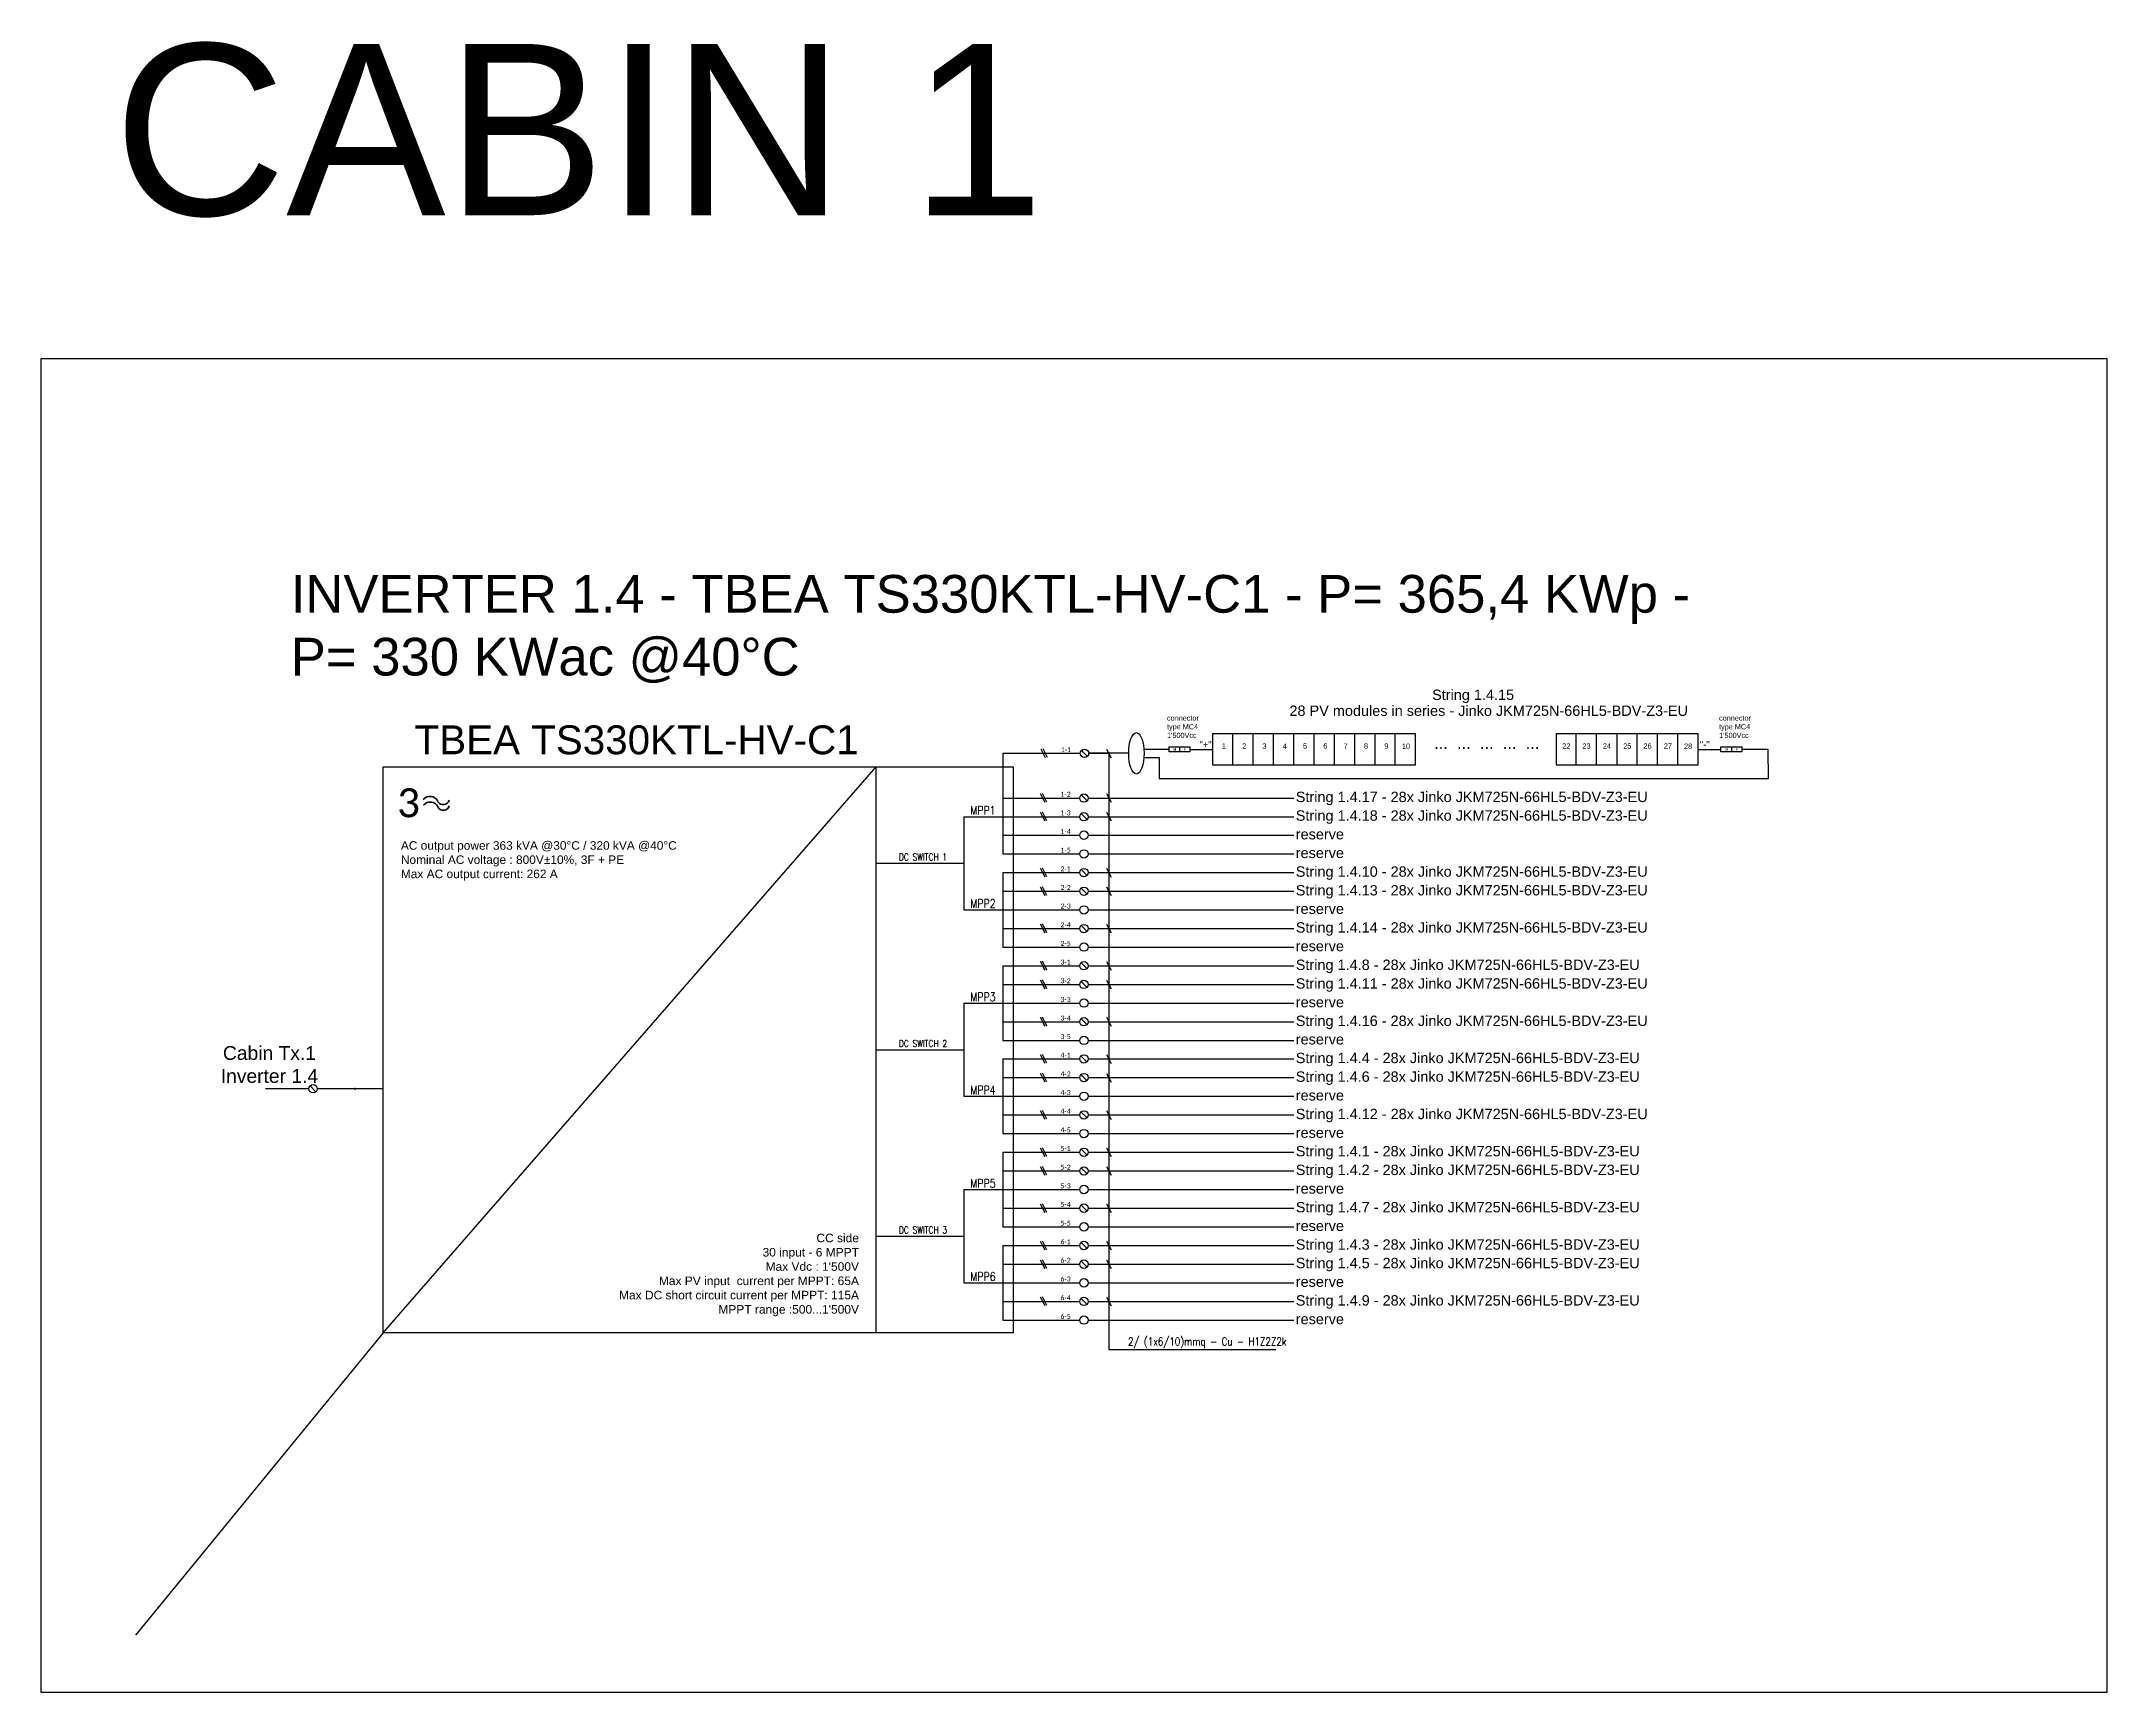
# Model space of a CAD drawing. Header units: millimetres. Extents: x 14856 to 141494, y 133975 to 167686.
# Drawn here: x 57822 to 69884, y 158047 to 167686 of the extents above; entities that cross this region are included whole.
import ezdxf

# ---------------------------------------------------------------- set-up
doc = ezdxf.new("R2010")
doc.units = ezdxf.units.MM
doc.linetypes.add('TRATTEGGIATA', pattern=[19.05, 12.7, -6.35])
doc.layers.add('-Testi', color=1, linetype='Continuous')
doc.layers.add('TRATTEGGIATA', color=40, linetype='TRATTEGGIATA')
doc.styles.add('Legend', font='calibri.ttf')
doc.styles.add('SIMPLEX', font='SIMPLEX', dxfattribs={"width": 0.8})
doc.styles.get("Standard").update_dxf_attribs({"font": 'arial.ttf'})

# ---------------------------------------------------------------- blocks, each defined once
blk = doc.blocks.new('P00102')
at = {"color": 1, "linetype": 'ByBlock', "lineweight": 25}
for p, q in [((0, 4), (-4, -4)), ((2, 4), (-2, -4)), ((4, 4), (0, -4))]:
    blk.add_line(p, q, dxfattribs=at)
blk = doc.blocks.new('P00')
at = {"color": 1}
for points in [[(-19, 26), (7, -25)], [(20, -25), (-6, 26)]]:
    blk.add_lwpolyline(points, dxfattribs=at)

msp = doc.modelspace()

# ---------------------------------------------------------------- linework, layer by layer
for points in [[(64043, 163555), (64069, 163504)], [(64043, 163555), (64069, 163504)], [(64469, 163568), (64469, 163538)], [(64662, 163644), (64662, 163462), (65848, 163462), (65848, 163644), (64662, 163644)], [(64781, 163462), (64781, 163644)], [(64899, 163462), (64899, 163643)], [(65018, 163461), (65018, 163643)], [(65136, 163462), (65136, 163644)], [(65255, 163462), (65255, 163643)], [(65374, 163461), (65374, 163643)], [(65492, 163462), (65492, 163644)], [(65611, 163462), (65611, 163643)], [(65729, 163461), (65729, 163643)], [(66668, 163644), (66668, 163462), (67498, 163462), (67498, 163644), (66668, 163644)], [(66786, 163462), (66786, 163644)], [(66905, 163462), (66905, 163643)], [(67024, 163461), (67024, 163643)], [(67142, 163462), (67142, 163644)], [(67261, 163462), (67261, 163643)], [(67261, 163462), (67261, 163643)], [(67379, 163461), (67379, 163643)], [(67379, 163461), (67379, 163643)], [(67498, 163462), (67498, 163644)], [(67692, 163568), (67692, 163538)], [(59818, 160147), (62697, 163451)], [(62697, 160147), (62697, 163451)], [(63437, 163530), (63437, 162943)], [(63932, 163512), (63897, 163547)], [(63936, 163530), (64056, 163530), (64056, 160050)], [(64529, 163553), (64662, 163553)], [(67498, 163553), (67631, 163553)], [(63929, 163252), (63894, 163287)], [(64043, 163295), (64069, 163244)], [(63209, 163160), (63437, 163160)], [(63209, 163160), (63209, 162616)], [(63929, 163143), (63894, 163178)], [(64043, 163186), (64069, 163135)], [(62697, 162888), (63209, 162888)], [(63437, 162834), (63437, 162399)], [(63929, 162817), (63894, 162851)], [(64043, 162859), (64069, 162808)], [(63929, 162708), (63894, 162742)], [(64043, 162751), (64069, 162700)], [(63209, 162616), (63437, 162616)], [(63929, 162490), (63894, 162525)], [(64043, 162533), (64069, 162482)], [(63437, 162290), (63437, 161854)], [(63929, 162272), (63894, 162307)], [(64043, 162315), (64069, 162264)], [(63929, 162163), (63894, 162198)], [(64043, 162206), (64069, 162155)], [(63209, 162072), (63437, 162072)], [(63209, 162072), (63209, 161528)], [(64043, 161989), (64069, 161938)], [(63929, 161946), (63894, 161981)], [(62697, 161800), (63209, 161800)], [(63437, 161746), (63437, 161310)], [(63929, 161728), (63894, 161763)], [(64043, 161771), (64069, 161720)], [(63929, 161619), (63894, 161654)], [(64043, 161662), (64069, 161611)], [(59426, 161555), (59392, 161589)], [(59818, 161572), (59434, 161572)], [(63209, 161528), (63437, 161528)], [(63929, 161402), (63894, 161436)], [(64043, 161445), (64069, 161393)], [(63437, 161201), (63437, 160766)], [(63929, 161184), (63894, 161219)], [(64043, 161227), (64069, 161176)], [(63929, 161075), (63894, 161110)], [(64043, 161118), (64069, 161067)], [(63209, 160984), (63437, 160984)], [(63209, 160984), (63209, 160439)], [(64043, 160900), (64069, 160849)], [(63929, 160857), (63894, 160892)], [(62697, 160712), (63209, 160712)], [(63929, 160640), (63894, 160675)], [(64043, 160683), (64069, 160632)], [(63437, 160657), (63437, 160222)], [(63929, 160531), (63894, 160566)], [(64043, 160574), (64069, 160523)], [(63209, 160439), (63437, 160439)], [(63929, 160313), (63894, 160348)], [(64043, 160356), (64069, 160305)], [(64056, 160050), (65031, 160050)]]:
    msp.add_lwpolyline(points)
at = {"color": 40}
for points in [[(64262, 163555), (64407, 163555)], [(64172, 163530), (63939, 163530)], [(64262, 163505), (64351, 163505), (64351, 163383), (67908, 163383), (67907, 163553), (67753, 163553)]]:
    msp.add_lwpolyline(points, dxfattribs=at)
for points in [[(64408, 163568), (64529, 163568), (64529, 163538), (64408, 163538)], [(67631, 163568), (67753, 163568), (67753, 163538), (67631, 163538)], [(59818, 163451), (63498, 163451), (63498, 160147), (59818, 160147)]]:
    msp.add_lwpolyline(points, close=True)
at = {"color": 40, "linetype": 'Continuous'}
for points in [[(63437, 163530), (63890, 163530)], [(63437, 163269), (63887, 163269)], [(63936, 163269), (65136, 163269)], [(63437, 163160), (63887, 163160)], [(63936, 163160), (65136, 163160)], [(63437, 162834), (63887, 162834)], [(63936, 162834), (65136, 162834)], [(63437, 162725), (63887, 162725)], [(63936, 162725), (65136, 162725)], [(63437, 162507), (63887, 162507)], [(63936, 162507), (65136, 162507)], [(63936, 162290), (65136, 162290)], [(63437, 162181), (63887, 162181)], [(63936, 162181), (65136, 162181)], [(63437, 161963), (63887, 161963)], [(63936, 161963), (65136, 161963)], [(63936, 161746), (65136, 161746)], [(63936, 161637), (65136, 161637)], [(63936, 161419), (65136, 161419)], [(63936, 161201), (65136, 161201)], [(63936, 161092), (65136, 161092)], [(63936, 160875), (65136, 160875)], [(63936, 160657), (65136, 160657)], [(63936, 160548), (65136, 160548)], [(63936, 160331), (65136, 160331)]]:
    msp.add_lwpolyline(points, dxfattribs=at)
at = {"color": 8, "linetype": 'Continuous'}
for points in [[(63437, 163052), (63887, 163052)], [(63936, 163052), (65136, 163052)], [(63437, 162943), (63887, 162943)], [(63936, 162943), (65136, 162943)], [(63437, 162616), (63887, 162616)], [(63936, 162616), (65136, 162616)], [(63437, 162399), (63887, 162399)], [(63936, 162399), (65136, 162399)], [(63437, 162072), (63887, 162072)], [(63936, 162072), (65136, 162072)], [(63437, 161854), (63887, 161854)], [(63936, 161854), (65136, 161854)], [(63437, 161528), (63887, 161528)], [(63936, 161528), (65136, 161528)], [(63437, 161310), (63887, 161310)], [(63936, 161310), (65136, 161310)], [(63437, 160984), (63887, 160984)], [(63936, 160984), (65136, 160984)], [(63437, 160766), (63887, 160766)], [(63936, 160766), (65136, 160766)], [(63437, 160439), (63887, 160439)], [(63936, 160439), (65136, 160439)], [(63437, 160222), (63887, 160222)], [(63936, 160222), (65136, 160222)]]:
    msp.add_lwpolyline(points, dxfattribs=at)
at = {"color": 4}
msp.add_lwpolyline([(59384, 161572), (59132, 161572)], dxfattribs=at)
at = {"color": 7}
for centre in [(63914, 163530), (63911, 163269), (63911, 163160), (63911, 162834), (63911, 162725), (63911, 162507), (63911, 162290), (63911, 162181), (63911, 161963), (63911, 161746), (63911, 161637), (63911, 161419), (63911, 161201), (63911, 161092), (63911, 160875), (63911, 160657), (63911, 160548), (63911, 160331)]:
    msp.add_circle(centre, 24.6, dxfattribs=at)
at = {"color": 8}
for centre in [(63911, 163052), (63911, 162943), (63911, 162616), (63911, 162399), (63911, 162072), (63911, 161854), (63911, 161528), (63911, 161310), (63911, 160984), (63911, 160766), (63911, 160439), (63911, 160222)]:
    msp.add_circle(centre, 24.6, dxfattribs=at)
msp.add_circle((59409, 161572), 24.6)
at = {"lineweight": 35}
for centre, radius, start, end in [((60092, 163229), 50.1, 22.5771, 141.9874), ((60093, 163196), 50.1, 22.5771, 141.9874), ((60169, 163267), 36.5, 211.9962, 342.6174), ((60170, 163234), 36.5, 211.9962, 342.6174)]:
    msp.add_arc(centre, radius, start, end, dxfattribs=at)
msp.add_ellipse((64217, 163530), major_axis=(0, -121), ratio=0.370747)
at = {"layer": 'Defpoints', "color": 1}
msp.add_line((59818, 160147), (58373, 158383), dxfattribs=at)
msp.add_lwpolyline([(57822, 165834), (69884, 165834), (69884, 158047), (57822, 158047)], close=True, dxfattribs=at)
at = {"layer": 'TRATTEGGIATA', "color": 40, "linetype": 'Continuous', "ltscale": 0.5}
for points in [[(63437, 162290), (63887, 162290)], [(63437, 161746), (63887, 161746)], [(63437, 161637), (63887, 161637)], [(63437, 161419), (63887, 161419)], [(63437, 161201), (63887, 161201)], [(63437, 161092), (63887, 161092)], [(63437, 160875), (63887, 160875)], [(63437, 160657), (63887, 160657)], [(63437, 160548), (63887, 160548)], [(63437, 160331), (63887, 160331)]]:
    msp.add_lwpolyline(points, dxfattribs=at)

# ---------------------------------------------------------------- block references
for name, p in [('P00', (63678, 163530)), ('P00', (63675, 163269)), ('P00', (63675, 163161)), ('P00', (63675, 162834)), ('P00', (63675, 162725)), ('P00', (63675, 162508)), ('P00', (63675, 162290)), ('P00', (63675, 162181)), ('P00', (63675, 161963)), ('P00', (63675, 161746)), ('P00', (63675, 161637)), ('P00102', (59654, 161572)), ('P00', (63675, 161419)), ('P00', (63675, 161201)), ('P00', (63675, 161093)), ('P00', (63675, 160875)), ('P00', (63675, 160657)), ('P00', (63675, 160548)), ('P00', (63675, 160331))]:
    msp.add_blockref(name, p)

# ---------------------------------------------------------------- texts
at = {"layer": '-Testi', "color": 7, "attachment_point": 5, "style": 'SIMPLEX'}
for s, insert, char_height, width in [('MPP1', (63321, 163197), 50, 54.43), ('DC SWITCH 1', (62971, 162925), 40, 391.73), ('MPP2', (63321, 162653), 50, 54.43), ('MPP3', (63321, 162108), 50, 54.43), ('DC SWITCH 2', (62971, 161836), 40, 391.73), ('MPP4', (63321, 161564), 50, 54.43), ('MPP5', (63321, 161020), 50, 54.43), ('DC SWITCH 3', (62971, 160748), 40, 391.73), ('MPP6', (63321, 160476), 50, 54.43), ('2/ (1x6/10)mmq - Cu - H1Z2Z2k', (64631, 160089), 46.62, 1811.15)]:
    msp.add_mtext(s, dxfattribs=dict(at, insert=insert, char_height=char_height, width=width))
for s, insert, char_height, width, attachment_point in [('CABIN 1', (58243, 167671), 1000, 9076.37, 1), ('INVERTER 1.4 - TBEA TS330KTL-HV-C1 - P= 365,4 KWp - P= 330 KWac @40°C', (59279, 164571), 220, 8459.92, 1), ('28 PV modules in series - Jinko JKM725N-6{\\C7;6HL5-B}DV-Z3-EU', (65111, 163809), 60.44, 2681.98, 1), ('TBEA TS330KTL-HV-C1', (60002, 163693), 168.7, 3487.59, 1), ("connector type MC4\\P1'500Vcc", (64396, 163751), 30.34, 266.35, 1), ("connector type MC4\\P1'500Vcc", (67620, 163751), 30.34, 266.35, 1), ('\\pxql;{\\fArial|b1|i0|c0|p34;M}', (64433, 163560), 13.78, 16.7, 1), ('\\pxql;{\\fArial|b1|i0|c0|p34;F}', (64494, 163560), 13.78, 16.7, 1), ("''+''", (64585, 163601), 38.1, 72.4, 1), ('1 ', (64716, 163588), 30.8, 30.84, 1), ('2 ', (64835, 163588), 30.8, 30.84, 1), ('3 ', (64953, 163588), 30.8, 30.84, 1), ('4 ', (65072, 163587), 30.8, 30.84, 1), ('5 ', (65190, 163588), 30.8, 30.84, 1), ('6 ', (65309, 163588), 30.8, 30.84, 1), ('7 ', (65427, 163587), 30.8, 30.84, 1), ('8 ', (65546, 163588), 30.8, 30.84, 1), ('9 ', (65665, 163588), 30.8, 30.84, 1), ('10 ', (65768, 163587), 30.8, 30.84, 1), ('...  ...  ...  ...  ... ', (65956, 163625), 68.89, 747.03, 1), ('22 ', (66704, 163588), 30.8, 30.84, 1), ('23 ', (66822, 163588), 30.8, 30.84, 1), ('24 ', (66941, 163588), 30.8, 30.84, 1), ('25 ', (67060, 163588), 30.8, 30.84, 1), ('26 ', (67178, 163588), 30.8, 30.84, 1), ('27', (67297, 163588), 30.8, 30.84, 1), ('28 ', (67415, 163587), 30.8, 30.84, 1), ("''-''", (67507, 163601), 38.1, 72.4, 1), ('\\pxql;{\\fArial|b1|i0|c0|p34;M}', (67657, 163560), 13.78, 16.7, 1), ('\\pxql;{\\fArial|b1|i0|c0|p34;F}', (67717, 163560), 13.78, 16.7, 1), ('AC output power 363 kVA @30°C / 320 kVA @40°C\\PNominal AC voltage : 800V±10%, 3F + PE \\PMax AC output current: 262 A', (59922, 163017), 49.77, 2205.22, 1), ('\\pxqc;Cabin Tx.1\\PInverter 1.4', (58699, 161821), 80.48, 910.84, 1), ("CC side\\P30 input - 6 MPPT \\PMax Vdc : 1'500V\\PMax PV input  current per MPPT: 65A\\PMax DC short circuit current per MPPT: 115A \\PMPPT range :500...1'500V ", (62597, 160726), 50, 1795.44, 3)]:
    msp.add_mtext(s, dxfattribs=dict(insert=insert, char_height=char_height, width=width, attachment_point=attachment_point))
at = {"color": 7, "char_height": 60.44, "width": 4500, "attachment_point": 1}
for s, insert in [('String 1.4.15', (65944, 163902)), ('String 1.4.17 - 28x Jinko JKM725N-66HL5-BDV-Z3-EU', (65148, 163306)), ('String 1.4.18 - 28x Jinko JKM725N-66HL5-BDV-Z3-EU', (65148, 163197)), ('String 1.4.10 - 28x Jinko JKM725N-66HL5-BDV-Z3-EU', (65148, 162870)), ('String 1.4.13 - 28x Jinko JKM725N-66HL5-BDV-Z3-EU', (65148, 162761)), ('String 1.4.14 - 28x Jinko JKM725N-66HL5-BDV-Z3-EU', (65148, 162544)), ('String 1.4.8 - 28x Jinko JKM725N-66HL5-BDV-Z3-EU', (65148, 162326)), ('String 1.4.11 - 28x Jinko JKM725N-66HL5-BDV-Z3-EU', (65148, 162217)), ('String 1.4.16 - 28x Jinko JKM725N-66HL5-BDV-Z3-EU', (65148, 161999)), ('String 1.4.4 - 28x Jinko JKM725N-66HL5-BDV-Z3-EU', (65148, 161782)), ('String 1.4.6 - 28x Jinko JKM725N-66HL5-BDV-Z3-EU', (65148, 161673)), ('String 1.4.12 - 28x Jinko JKM725N-66HL5-BDV-Z3-EU', (65148, 161455)), ('String 1.4.1 - 28x Jinko JKM725N-66HL5-BDV-Z3-EU', (65148, 161238)), ('String 1.4.2 - 28x Jinko JKM725N-66HL5-BDV-Z3-EU', (65148, 161129)), ('String 1.4.7 - 28x Jinko JKM725N-66HL5-BDV-Z3-EU', (65148, 160911)), ('String 1.4.3 - 28x Jinko JKM725N-66HL5-BDV-Z3-EU', (65148, 160693)), ('String 1.4.5 - 28x Jinko JKM725N-66HL5-BDV-Z3-EU', (65148, 160585)), ('String 1.4.9 - 28x Jinko JKM725N-66HL5-BDV-Z3-EU', (65148, 160367))]:
    msp.add_mtext(s, dxfattribs=dict(at, insert=insert))
at = {"color": 7, "char_height": 28.9, "width": 87.84, "attachment_point": 1, "style": 'Legend'}
for s, insert in [('1-1', (63776, 163566)), ('1-2', (63774, 163306)), ('1-3', (63774, 163197)), ('2-1', (63774, 162870)), ('2-2', (63774, 162761)), ('2-4', (63774, 162544)), ('3-1', (63774, 162326)), ('3-2', (63774, 162217)), ('3-4', (63774, 161999)), ('4-1', (63774, 161782)), ('4-2', (63774, 161673)), ('4-4', (63774, 161455)), ('5-1', (63774, 161238)), ('5-2', (63774, 161129)), ('5-4', (63774, 160911)), ('6-1', (63774, 160693)), ('6-2', (63774, 160585)), ('6-4', (63774, 160367))]:
    msp.add_mtext(s, dxfattribs=dict(at, insert=insert))
at = {"insert": (59900, 163326), "char_height": 169, "width": 2757.72, "attachment_point": 1, "style": 'Legend'}
msp.add_mtext('3', dxfattribs=at)
at = {"color": 8, "char_height": 28.9, "width": 87.84, "attachment_point": 1, "style": 'Legend'}
for s, insert in [('1-4', (63774, 163088)), ('1-5', (63774, 162979)), ('2-3', (63774, 162653)), ('2-5', (63774, 162435)), ('3-3', (63774, 162108)), ('3-5', (63774, 161891)), ('4-3', (63774, 161564)), ('4-5', (63774, 161346)), ('5-3', (63774, 161020)), ('5-5', (63774, 160802)), ('6-3', (63774, 160476)), ('6-5', (63774, 160258))]:
    msp.add_mtext(s, dxfattribs=dict(at, insert=insert))
at = {"color": 8, "char_height": 60.4, "width": 4500, "attachment_point": 1}
for insert in [(65148, 163088), (65148, 162979), (65148, 162653), (65148, 162435), (65148, 162108), (65148, 161891), (65148, 161564), (65148, 161346), (65148, 161020), (65148, 160802), (65148, 160476), (65148, 160258)]:
    msp.add_mtext('reserve', dxfattribs=dict(at, insert=insert))

doc.saveas('drawing.dxf')
